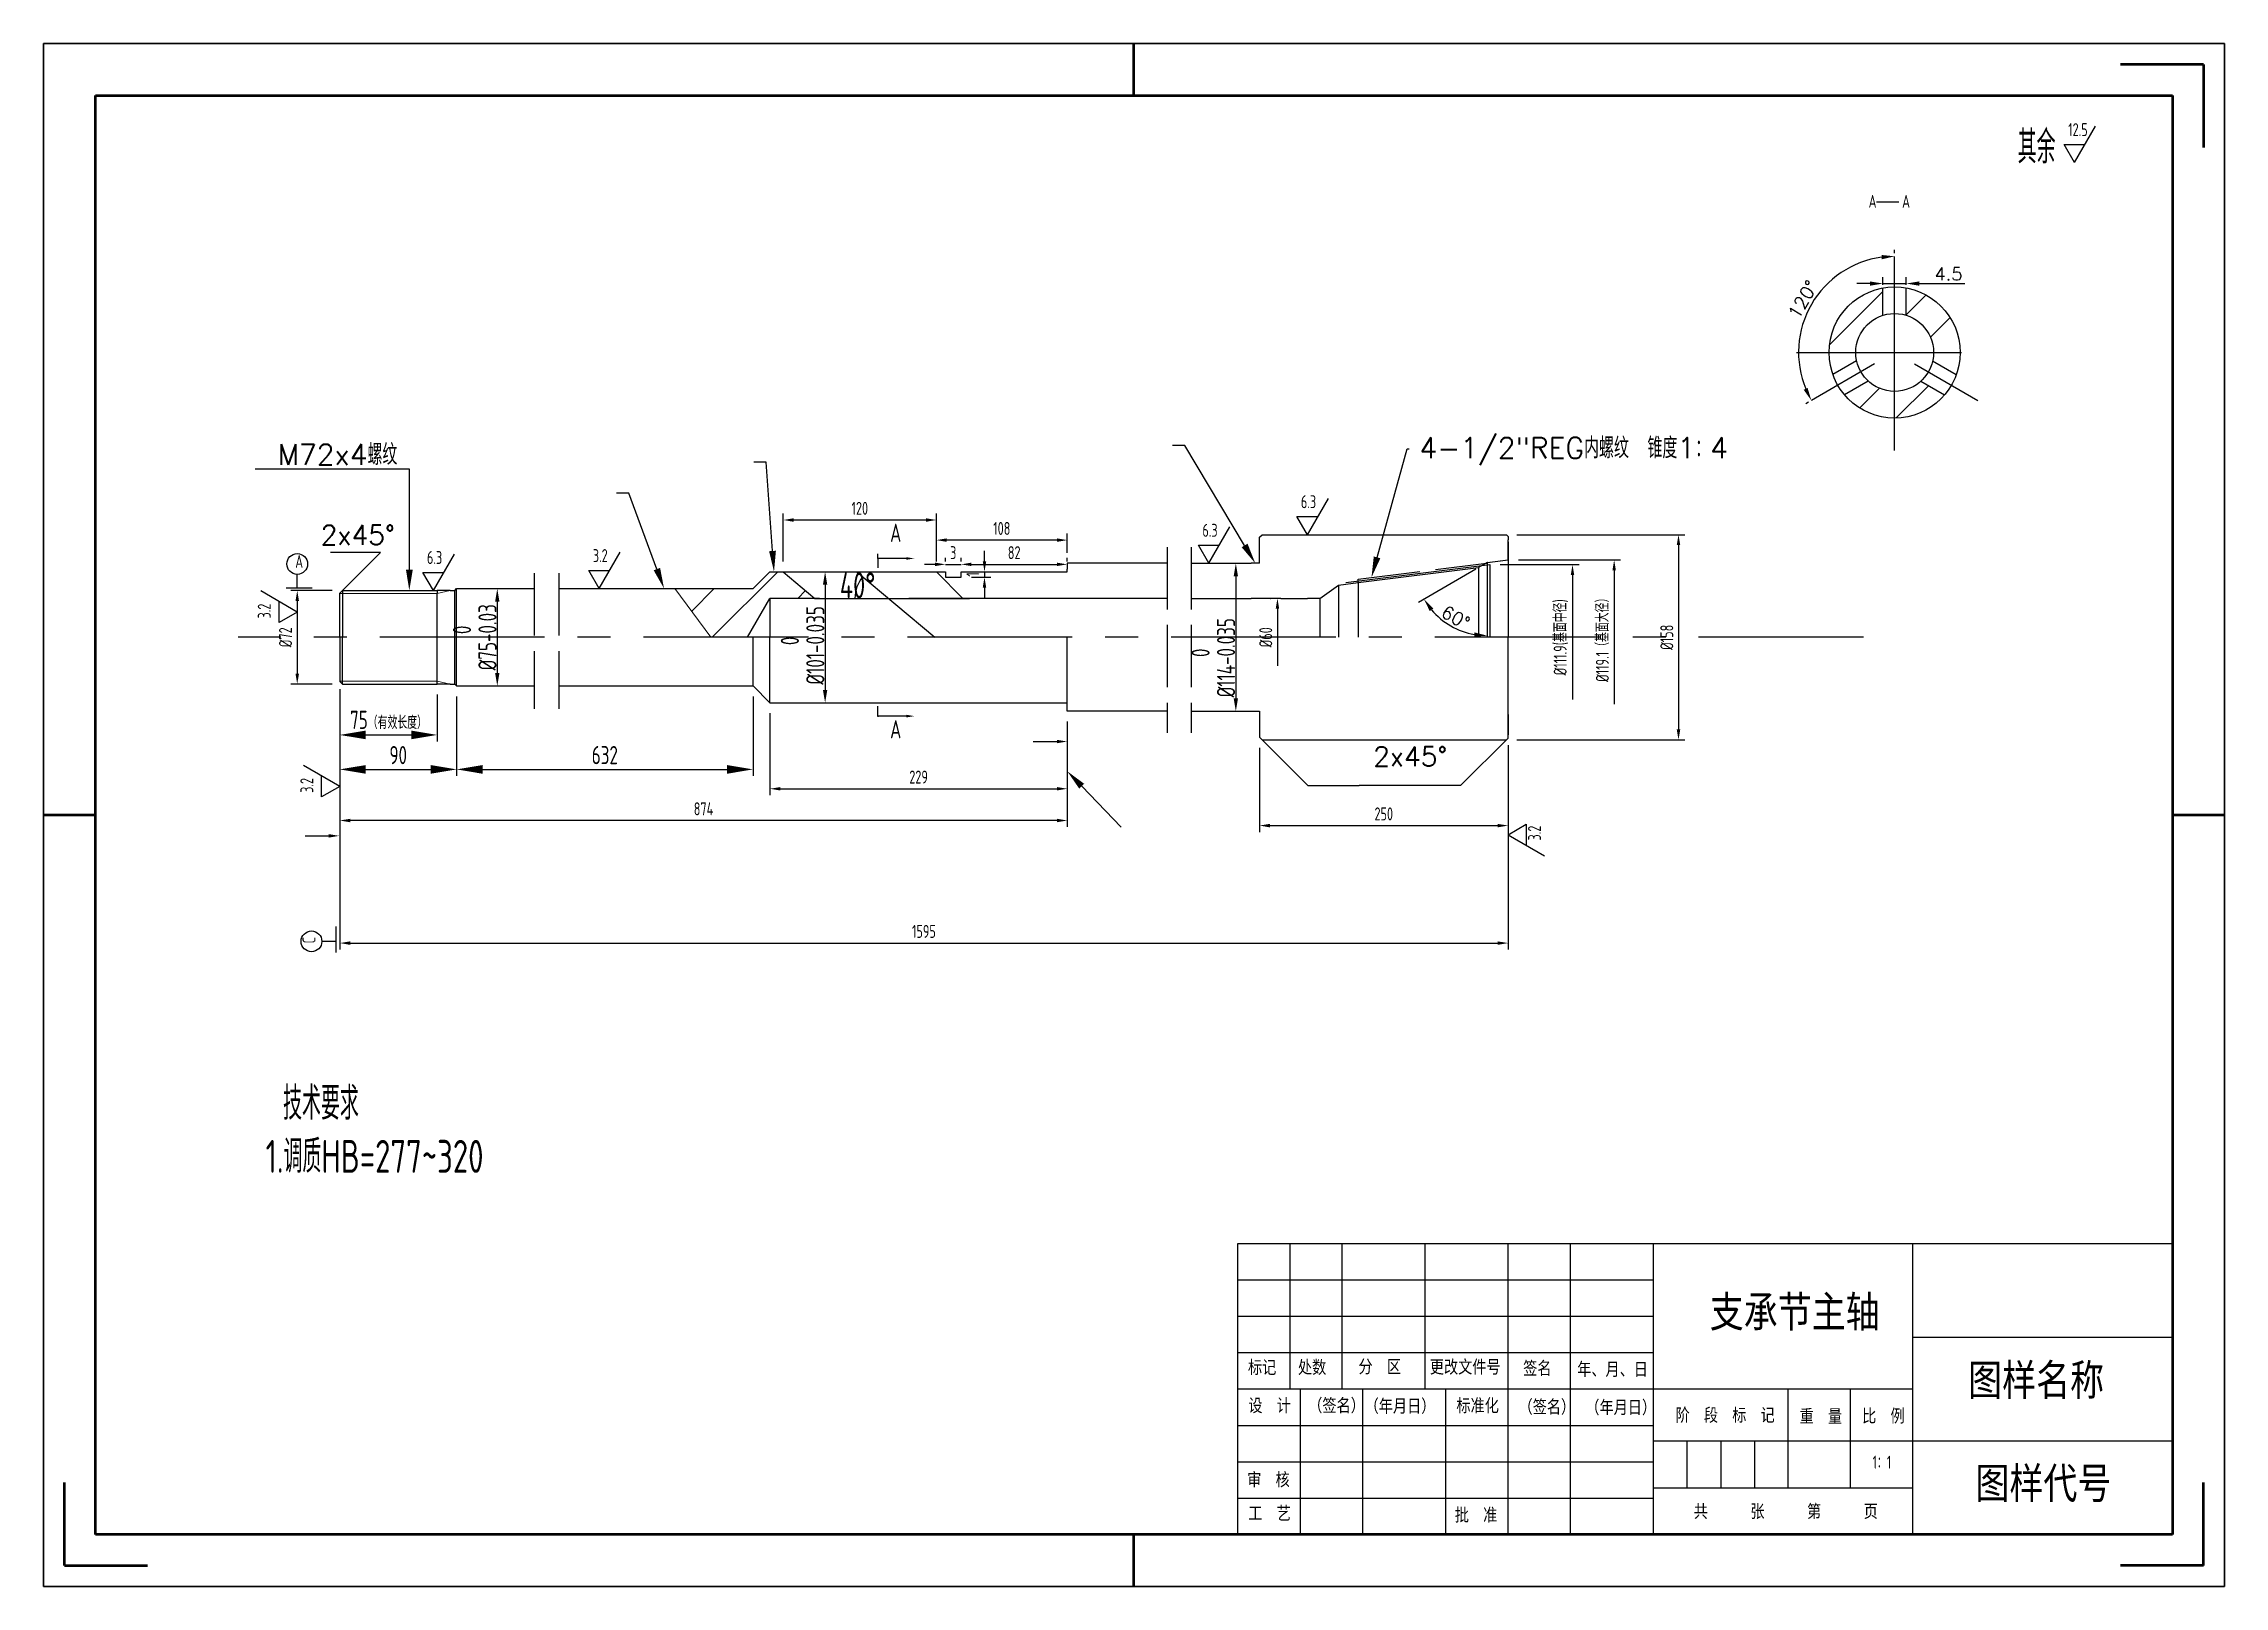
# Model space of a CAD drawing. Header units: millimetres. Extents: x 436 to 5898, y 1945 to 3729.
# Drawn here: x 1762.5 to 2182.5, y 3422.7 to 3719.7 of the extents above; entities that cross this region are included whole.
import ezdxf
from ezdxf import colors
from ezdxf.entities.mleader import LeaderData, LeaderLine
from ezdxf.math import Vec2, Vec3

# ---------------------------------------------------------------- set-up
doc = ezdxf.new("R2010")
doc.units = ezdxf.units.MM
for name, pattern in [('ACAD_ISO02W100', [15, 12, -3]), ('ACAD_ISO05W100', [33, 24, -3, 0, -3, 0, -3]), ('CENTER', [50.8, 31.75, -6.35, 6.35, -6.35])]:
    doc.linetypes.add(name, pattern=pattern)
for name, color, linetype, lineweight in [('中心线层', 1, 'CENTER', 25), ('剖面线', 2, 'Continuous', 15), ('双点划线层', 6, 'ACAD_ISO05W100', 25), ('总内框线', 7, 'Continuous', 50), ('总外框线', 7, 'Continuous', 30), ('标注层', 3, 'Continuous', 25), ('细线层', 6, 'Continuous', 20), ('虚线层', 4, 'ACAD_ISO02W100', 25)]:
    doc.layers.add(name, color=color, linetype=linetype, lineweight=lineweight)
doc.styles.get("Standard").update_dxf_attribs({"font": 'txt', "bigfont": 'gbcbig.shx'})
doc.styles.add('陈杰（2）', font='gbenor.shx', dxfattribs={"width": 0.8, "bigfont": 'gbcbig.shx'})
doc.dimstyles.new('Annotative', dxfattribs={"dimscale": 0, "dimtxt": 2.5, "dimasz": 2.5, "dimexe": 1.25, "dimexo": 0.625, "dimtad": 1, "dimtxsty": 'Standard', "dimcen": 2.5, "dimadec": 0, "dimazin": 0, "dimtfac": 1, "dimtmove": 0, "dimatfit": 3, "dimfxl": 1, "dimarcsym": 0})
doc.dimstyles.new('副本 ISO-25', dxfattribs={"dimtxt": 5, "dimasz": 5, "dimexe": 1.25, "dimexo": 2, "dimgap": 1, "dimtad": 1, "dimdec": 3, "dimlfac": 3.999915, "dimdsep": 46, "dimtxsty": '陈杰（2）', "dimcen": 2.5, "dimadec": 0, "dimazin": 0, "dimtfac": 1, "dimtdec": 3, "dimtmove": 1, "dimatfit": 3, "dimfxl": 1, "dimarcsym": 0})
doc.dimstyles.new('副本 ISO-25$0', dxfattribs={"dimtxt": 5, "dimasz": 5, "dimexe": 1.25, "dimexo": 2, "dimgap": 1, "dimtad": 1, "dimdec": 3, "dimlfac": 3.999915, "dimdsep": 46, "dimtxsty": '陈杰（2）', "dimcen": 2.5, "dimadec": 0, "dimazin": 0, "dimtfac": 1, "dimtdec": 3, "dimtmove": 1, "dimatfit": 3, "dimfxl": 1, "dimarcsym": 0})
doc.dimstyles.new('字体小精度小数点1', dxfattribs={"dimtxt": 2.5, "dimasz": 2, "dimexe": 1.25, "dimexo": 2, "dimgap": 1, "dimtad": 1, "dimdec": 1, "dimdsep": 46, "dimtxsty": '陈杰（2）', "dimcen": 2.5, "dimadec": 0, "dimazin": 0, "dimtfac": 1, "dimtdec": 1, "dimtmove": 0, "dimatfit": 1, "dimfxl": 1, "dimarcsym": 0})
doc.dimstyles.new('字体小精度小数点1$0', dxfattribs={"dimtxt": 2.5, "dimasz": 2, "dimexe": 1.25, "dimexo": 2, "dimgap": 1, "dimtad": 1, "dimdec": 1, "dimdsep": 46, "dimtxsty": '陈杰（2）', "dimcen": 2.5, "dimadec": 0, "dimazin": 0, "dimtfac": 1, "dimtdec": 1, "dimtmove": 0, "dimatfit": 1, "dimfxl": 1, "dimarcsym": 0})

msp = doc.modelspace()

# ---------------------------------------------------------------- texts
at = {"width": 93.0192856, "attachment_point": 1, "style": '陈杰（2）'}
for s, insert, char_height in [('{\\fSimSun|b0|i0|c134|p2;支承节主轴}', (2083.42903, 3478.54255), 6), ('{\\fSimSun|b0|i0|c134|p2;标记}', (1994.50129, 3466.10863), 2.5), ('{\\fSimSun|b0|i0|c134|p2;处数}', (2004.12242, 3466.12353), 2.5), ('{\\fSimSun|b0|i0|c134|p2;分\u3000区}', (2015.78338, 3466.24769), 2.5), ('{\\fSimSun|b0|i0|c134|p2;更改文件号}', (2029.51815, 3466.19306), 2.5), ('{\\fSimSun|b0|i0|c134|p2;签名}', (2047.50254, 3465.9348), 2.5), ('{\\fSimSun|b0|i0|c134|p2;年、月、日}', (2057.89711, 3465.74111), 2.5), ('{\\fSimSun|b0|i0|c134|p2;图样名称}', (2133.19207, 3465.41615), 6), ('{\\fSimSun|b0|i0|c134|p2;设\u3000计}', (1994.56078, 3458.76818), 2.5), ('{\\fSimSun|b0|i0|c134|p2;（签名）}', (2006.10275, 3458.76818), 2.5), ('{\\fSimSun|b0|i0|c134|p2;\u3000（年月日）}', (2014.22802, 3458.65395), 2.5), ('{\\fSimSun|b0|i0|c134|p2;标准化}', (2034.63469, 3458.75328), 2.5), ('{\\fSimSun|b0|i0|c134|p2;（签名）}', (2046.60162, 3458.50495), 2.5), ('{\\fSimSun|b0|i0|c134|p2;（年月日）}', (2059.46946, 3458.40562), 2.5), ('{\\fSimSun|b0|i0|c134|p2;阶\u3000段\u3000标\u3000记}', (2076.85041, 3456.92065), 2.5), ('{\\fSimSun|b0|i0|c134|p2;重\u3000量}', (2100.73327, 3456.69219), 2.5), ('{\\fSimSun|b0|i0|c134|p2;比\u3000例}', (2112.78519, 3456.76172), 2.5), ('{\\fSimSun|b0|i0|c134|p2;审\u3000核}', (1994.3568, 3444.49948), 2.5), ('{\\fSimSun|b0|i0|c134|p2;图样代号}', (2134.59445, 3445.5403), 6), ('{\\fSimSun|b0|i0|c134|p2;工\u3000艺}', (1994.56078, 3438.01326), 2.5), ('{\\fSimSun|b0|i0|c134|p2;批\u3000准}', (2034.32872, 3437.69541), 2.5), ('{\\fSimSun|b0|i0|c134|p2;共\u3000\u3000\u3000张\u3000\u3000\u3000第\u3000\u3000\u3000页}', (2080.34359, 3438.39568), 2.5)]:
    msp.add_mtext(s, dxfattribs=dict(at, insert=insert, char_height=char_height))
at = {"layer": '总内框线', "insert": (2114.78605, 3447.82359), "char_height": 2.5, "width": 8.1039029, "attachment_point": 1, "style": '陈杰（2）'}
msp.add_mtext('1：1', dxfattribs=at)
at = {"layer": '标注层', "char_height": 6.3335, "attachment_point": 1, "style": '陈杰（2）'}
for s, insert, width in [('其余', (2142.73319, 3702.92487), 11.0974874), ('技术要求', (1808.65998, 3518.83412), 22.8831988), ('1.调质HB=277~320', (1805.31076, 3508.61737), 42.9001593)]:
    msp.add_mtext(s, dxfattribs=dict(at, insert=insert, width=width))
at = {"layer": '标注层', "attachment_point": 1, "style": '陈杰（2）'}
for s, width, insert, char_height in [('12.5', 12.1429296, (2152.46508, 3704.36066), 2.5), ('A', 6.3818089, (2114.01752, 3690.55803), 2.5), ('A', 6.3818089, (2120.47611, 3690.55803), 2.5), ('6.3', 12.1429296, (2004.69236, 3632.73018), 2.5), ('A', 10.9411519, (1925.58142, 3627.24824), 3.5), ('6.3', 12.1429296, (1985.71834, 3627.2232), 2.5), ('A', 6.3818089, (1810.99609, 3621.21836), 2.5), ('6.3', 12.1429296, (1836.38014, 3621.98018), 2.5), ('3.2', 12.1429296, (1868.32448, 3622.35518), 2.5), ('A', 10.9411519, (1925.58142, 3589.42773), 3.5)]:
    msp.add_mtext_dynamic_manual_height_columns(s, width=width, gutter_width=99.96479, heights=[0], dxfattribs=dict(at, insert=insert, char_height=char_height))
at = {"layer": '标注层', "char_height": 3.75, "attachment_point": 5}
for insert in [(1823.05984, 3625.08062), (2025.76489, 3582.43864)]:
    msp.add_mtext('2x45°', dxfattribs=dict(at, insert=insert))
at = {"layer": '标注层', "char_height": 2.5, "attachment_point": 1, "rotation": 90, "style": '陈杰（2）'}
for s, width, insert in [('3.2', 12.1429296, (1803.79367, 3609.00174)), ('3.2', 12.1429296, (1811.99006, 3575.43274)), ('3.2', 12.1429296, (2048.43501, 3566.25542)), ('C ', 6.3818089, (1812.40832, 3546.44433))]:
    msp.add_mtext_dynamic_manual_height_columns(s, width=width, gutter_width=99.96479, heights=[0], dxfattribs=dict(at, insert=insert))
at = {"layer": '标注层', "char_height": 2.5, "attachment_point": 5, "rotation": 90, "style": '陈杰（2）'}
for s, insert in [('%%C111.9(基面中径)', (2054.75116, 3605.37936)), ('%%C119.1（基面大径）', (2062.77362, 3605.37936)), ('%%C60', (1997.91941, 3605.37936))]:
    msp.add_mtext(s, dxfattribs=dict(at, insert=insert))

# ---------------------------------------------------------------- blocks, each defined once
blk = doc.blocks.new('*U47')
for p, q in [((-2.25, -2.64), (-2.25, 2.64)), ((2.25, -2.64), (2.25, 2.64))]:
    blk.add_line(p, q)
blk = doc.blocks.new('*U48')
at = {"color": 0, "linetype": 'ByBlock', "lineweight": -2, "transparency": 16777216}
blk.add_blockref('*U47', (4635.34, 2540.9), dxfattribs=at)
for p, rotation in [((4626.86, 2526.22), 120), ((4643.81, 2526.22), 240)]:
    blk.add_blockref('*U47', p, dxfattribs=dict(at, rotation=rotation))
blk = doc.blocks.new('*U49')
at = {"layer": '双点划线层'}
blk.add_line((0, -7.02), (0, 7.02), dxfattribs=at)
blk = doc.blocks.new('*U50')
at = {"layer": '双点划线层', "color": 0, "linetype": 'ByBlock', "lineweight": -2, "transparency": 16777216}
blk.add_blockref('*U49', (4635.34, 2542.58), dxfattribs=at)
for p, rotation in [((4625.41, 2525.38), 120), ((4645.27, 2525.38), 240)]:
    blk.add_blockref('*U49', p, dxfattribs=dict(at, rotation=rotation))
blk = doc.blocks.new('*D53')
at = {"layer": 'Defpoints', "color": 0, "transparency": 16777216}
for p in [(1819.59, 3597.38), (1838.34, 3596.38), (1838.34, 3586.58)]:
    blk.add_point(p, dxfattribs=at)
at = {"layer": '标注层', "color": 0, "lineweight": -2, "transparency": 16777216}
for p, q in [((1819.59, 3595.38), (1819.59, 3585.33)), ((1838.34, 3594.38), (1838.34, 3585.33)), ((1824.59, 3586.58), (1833.34, 3586.58))]:
    blk.add_line(p, q, dxfattribs=at)
at = {"layer": '标注层', "color": 0, "transparency": 16777216}
for points in [[(1824.59, 3587.42), (1824.59, 3585.75), (1819.59, 3586.58)], [(1833.34, 3587.42), (1833.34, 3585.75), (1838.34, 3586.58)]]:
    blk.add_solid(points, dxfattribs=at)
at = {"layer": '标注层', "color": 0, "transparency": 16777216, "insert": (1828.97, 3589.46), "char_height": 5, "attachment_point": 5, "style": '陈杰（2）'}
blk.add_mtext('{\\H0.7x;75\\H0.71429x;（有效长度）}', dxfattribs=at)
blk = doc.blocks.new('*D54')
at = {"layer": 'Defpoints', "color": 0, "transparency": 16777216}
for p in [(1819.59, 3596.88), (1842.09, 3596), (1842.09, 3579.95)]:
    blk.add_point(p, dxfattribs=at)
at = {"layer": '标注层', "color": 0, "lineweight": -2, "transparency": 16777216}
for p, q in [((1819.59, 3594.88), (1819.59, 3578.7)), ((1842.09, 3594), (1842.09, 3578.7)), ((1824.59, 3579.95), (1837.09, 3579.95))]:
    blk.add_line(p, q, dxfattribs=at)
at = {"layer": '标注层', "color": 0, "transparency": 16777216}
for points in [[(1824.59, 3580.78), (1824.59, 3579.11), (1819.59, 3579.95)], [(1837.09, 3580.78), (1837.09, 3579.11), (1842.09, 3579.95)]]:
    blk.add_solid(points, dxfattribs=at)
at = {"layer": '标注层', "color": 0, "transparency": 16777216, "insert": (1830.84, 3582.7), "char_height": 5, "attachment_point": 5, "style": '陈杰（2）'}
blk.add_mtext('{\\H0.7x;90}', dxfattribs=at)
blk = doc.blocks.new('*D55')
at = {"layer": 'Defpoints', "color": 0, "transparency": 16777216}
for p in [(1996.71, 3586.13), (2044.59, 3586.63), (2044.59, 3569.13)]:
    blk.add_point(p, dxfattribs=at)
at = {"layer": '标注层', "color": 0, "lineweight": -2, "transparency": 16777216}
for p, q in [((1996.71, 3584.13), (1996.71, 3567.88)), ((2044.59, 3584.63), (2044.59, 3567.88)), ((1998.71, 3569.13), (2042.59, 3569.13))]:
    blk.add_line(p, q, dxfattribs=at)
at = {"layer": '标注层', "color": 0, "transparency": 16777216}
for points in [[(1998.71, 3569.46), (1998.71, 3568.79), (1996.71, 3569.13)], [(2042.59, 3569.46), (2042.59, 3568.79), (2044.59, 3569.13)]]:
    blk.add_solid(points, dxfattribs=at)
at = {"layer": '标注层', "color": 0, "transparency": 16777216, "insert": (2020.65, 3571.38), "char_height": 2.5, "attachment_point": 5, "style": '陈杰（2）'}
blk.add_mtext('250', dxfattribs=at)
blk = doc.blocks.new('*D56')
at = {"layer": 'Defpoints', "color": 0, "transparency": 16777216}
for p in [(1819.59, 3596.92), (2044.59, 3585.95), (2044.59, 3546.51)]:
    blk.add_point(p, dxfattribs=at)
at = {"layer": '标注层', "color": 0, "lineweight": -2, "transparency": 16777216}
for p, q in [((1819.59, 3594.92), (1819.59, 3545.26)), ((2044.59, 3583.95), (2044.59, 3545.26)), ((1821.59, 3546.51), (2042.59, 3546.51))]:
    blk.add_line(p, q, dxfattribs=at)
at = {"layer": '标注层', "color": 0, "transparency": 16777216}
for points in [[(1821.59, 3546.84), (1821.59, 3546.17), (1819.59, 3546.51)], [(2042.59, 3546.84), (2042.59, 3546.17), (2044.59, 3546.51)]]:
    blk.add_solid(points, dxfattribs=at)
at = {"layer": '标注层', "color": 0, "transparency": 16777216, "insert": (1932.09, 3548.76), "char_height": 2.5, "attachment_point": 5, "style": '陈杰（2）'}
blk.add_mtext('1595', dxfattribs=at)
blk = doc.blocks.new('*D57')
at = {"layer": 'Defpoints', "color": 0, "transparency": 16777216}
for p in [(1842.09, 3596), (1899.18, 3596), (1899.18, 3579.95)]:
    blk.add_point(p, dxfattribs=at)
at = {"layer": '标注层', "color": 0, "lineweight": -2, "transparency": 16777216}
for p, q in [((1842.09, 3594), (1842.09, 3578.7)), ((1899.18, 3594), (1899.18, 3578.7)), ((1847.09, 3579.95), (1894.18, 3579.95))]:
    blk.add_line(p, q, dxfattribs=at)
at = {"layer": '标注层', "color": 0, "transparency": 16777216}
for points in [[(1847.09, 3580.78), (1847.09, 3579.11), (1842.09, 3579.95)], [(1894.18, 3580.78), (1894.18, 3579.11), (1899.18, 3579.95)]]:
    blk.add_solid(points, dxfattribs=at)
at = {"layer": '标注层', "color": 0, "transparency": 16777216, "insert": (1870.63, 3582.7), "char_height": 5, "attachment_point": 5, "style": '陈杰（2）'}
blk.add_mtext('{\\H0.7x;632}', dxfattribs=at)
blk = doc.blocks.new('*D58')
at = {"layer": 'Defpoints', "color": 0, "transparency": 16777216}
for p in [(1819.59, 3596.92), (1959.7, 3591.14), (1819.59, 3570.11)]:
    blk.add_point(p, dxfattribs=at)
at = {"layer": '标注层', "color": 0, "lineweight": -2, "transparency": 16777216}
for p, q in [((1819.59, 3594.92), (1819.59, 3568.86)), ((1959.7, 3589.14), (1959.7, 3568.86)), ((1957.7, 3570.11), (1821.59, 3570.11))]:
    blk.add_line(p, q, dxfattribs=at)
at = {"layer": '标注层', "color": 0, "transparency": 16777216}
for points in [[(1821.59, 3570.44), (1821.59, 3569.77), (1819.59, 3570.11)], [(1957.7, 3570.44), (1957.7, 3569.77), (1959.7, 3570.11)]]:
    blk.add_solid(points, dxfattribs=at)
at = {"layer": '标注层', "color": 0, "transparency": 16777216, "insert": (1889.64, 3572.36), "char_height": 2.5, "attachment_point": 5, "style": '陈杰（2）'}
blk.add_mtext('874', dxfattribs=at)
blk = doc.blocks.new('*D59')
at = {"layer": 'Defpoints', "color": 0, "transparency": 16777216}
for p in [(1902.43, 3592.75), (1959.7, 3591.14), (1959.7, 3576.22)]:
    blk.add_point(p, dxfattribs=at)
at = {"layer": '标注层', "color": 0, "lineweight": -2, "transparency": 16777216}
for p, q in [((1902.43, 3590.75), (1902.43, 3574.97)), ((1959.7, 3589.14), (1959.7, 3574.97)), ((1904.43, 3576.22), (1957.7, 3576.22))]:
    blk.add_line(p, q, dxfattribs=at)
at = {"layer": '标注层', "color": 0, "transparency": 16777216}
for points in [[(1904.43, 3576.55), (1904.43, 3575.89), (1902.43, 3576.22)], [(1957.7, 3576.55), (1957.7, 3575.89), (1959.7, 3576.22)]]:
    blk.add_solid(points, dxfattribs=at)
at = {"layer": '标注层', "color": 0, "transparency": 16777216, "insert": (1931.06, 3578.47), "char_height": 2.5, "attachment_point": 5, "style": '陈杰（2）'}
blk.add_mtext('229', dxfattribs=at)
blk = doc.blocks.new('*D60')
at = {"layer": 'Defpoints', "color": 0, "transparency": 16777216}
for p in [(1934.48, 3624.09), (1934.48, 3618), (1959.7, 3619.62)]:
    blk.add_point(p, dxfattribs=at)
at = {"layer": '标注层', "color": 0, "lineweight": -2, "transparency": 16777216}
for p, q in [((1934.48, 3620), (1934.48, 3625.34)), ((1959.7, 3621.62), (1959.7, 3625.34)), ((1957.7, 3624.09), (1936.48, 3624.09))]:
    blk.add_line(p, q, dxfattribs=at)
at = {"layer": '标注层', "color": 0, "transparency": 16777216}
for points in [[(1936.48, 3624.42), (1936.48, 3623.75), (1934.48, 3624.09)], [(1957.7, 3624.42), (1957.7, 3623.75), (1959.7, 3624.09)]]:
    blk.add_solid(points, dxfattribs=at)
at = {"layer": '标注层', "color": 0, "transparency": 16777216, "insert": (1947.09, 3626.34), "char_height": 2.5, "attachment_point": 5, "style": '陈杰（2）'}
blk.add_mtext('108', dxfattribs=at)
blk = doc.blocks.new('*D61')
at = {"layer": 'Defpoints', "color": 0, "transparency": 16777216}
for p in [(1939.23, 3618), (1959.7, 3619.42), (1959.7, 3617.96)]:
    blk.add_point(p, dxfattribs=at)
at = {"layer": '标注层', "color": 0, "lineweight": -2, "transparency": 16777216}
for p, q in [((1939.23, 3620), (1939.23, 3620.67)), ((1959.7, 3619.96), (1959.7, 3620.67)), ((1941.23, 3619.42), (1957.7, 3619.42))]:
    blk.add_line(p, q, dxfattribs=at)
at = {"layer": '标注层', "color": 0, "transparency": 16777216}
for points in [[(1941.23, 3619.75), (1941.23, 3619.09), (1939.23, 3619.42)], [(1957.7, 3619.75), (1957.7, 3619.09), (1959.7, 3619.42)]]:
    blk.add_solid(points, dxfattribs=at)
at = {"layer": '标注层', "color": 0, "transparency": 16777216, "insert": (1949.47, 3621.67), "char_height": 2.5, "attachment_point": 5, "style": '陈杰（2）'}
blk.add_mtext('82', dxfattribs=at)
blk = doc.blocks.new('*D62')
at = {"layer": 'Defpoints', "color": 0, "transparency": 16777216}
for p in [(1936.23, 3618), (1939.23, 3619.42), (1939.23, 3618)]:
    blk.add_point(p, dxfattribs=at)
at = {"layer": '标注层', "color": 0, "lineweight": -2, "transparency": 16777216}
for p, q in [((1936.23, 3620), (1936.23, 3620.67)), ((1939.23, 3620), (1939.23, 3620.67)), ((1934.23, 3619.42), (1932.23, 3619.42)), ((1936.23, 3619.42), (1939.23, 3619.42)), ((1941.23, 3619.42), (1943.23, 3619.42))]:
    blk.add_line(p, q, dxfattribs=at)
at = {"layer": '标注层', "color": 0, "transparency": 16777216}
for points in [[(1934.23, 3619.75), (1934.23, 3619.09), (1936.23, 3619.42)], [(1941.23, 3619.75), (1941.23, 3619.09), (1939.23, 3619.42)]]:
    blk.add_solid(points, dxfattribs=at)
at = {"layer": '标注层', "color": 0, "transparency": 16777216, "insert": (1937.73, 3621.67), "char_height": 2.5, "attachment_point": 5, "style": '陈杰（2）'}
blk.add_mtext('3', dxfattribs=at)
blk = doc.blocks.new('*D63')
at = {"layer": 'Defpoints', "color": 0, "transparency": 16777216}
for p in [(1905, 3627.96), (1905, 3618), (1934.48, 3618)]:
    blk.add_point(p, dxfattribs=at)
at = {"layer": '标注层', "color": 0, "lineweight": -2, "transparency": 16777216}
for p, q in [((1905, 3620), (1905, 3629.21)), ((1934.48, 3620), (1934.48, 3629.21)), ((1932.48, 3627.96), (1907, 3627.96))]:
    blk.add_line(p, q, dxfattribs=at)
at = {"layer": '标注层', "color": 0, "transparency": 16777216}
for points in [[(1907, 3628.29), (1907, 3627.62), (1905, 3627.96)], [(1932.48, 3628.29), (1932.48, 3627.62), (1934.48, 3627.96)]]:
    blk.add_solid(points, dxfattribs=at)
at = {"layer": '标注层', "color": 0, "transparency": 16777216, "insert": (1919.74, 3630.21), "char_height": 2.5, "attachment_point": 5, "style": '陈杰（2）'}
blk.add_mtext('120', dxfattribs=at)
blk = doc.blocks.new('*D64')
at = {"layer": 'Defpoints', "color": 0, "transparency": 16777216}
for p in [(1820.09, 3614.38), (1811.39, 3596.38), (1820.09, 3596.38)]:
    blk.add_point(p, dxfattribs=at)
at = {"layer": '标注层', "color": 0, "lineweight": -2, "transparency": 16777216}
for p, q in [((1818.09, 3614.38), (1810.14, 3614.38)), ((1811.39, 3612.38), (1811.39, 3598.38)), ((1818.09, 3596.38), (1810.14, 3596.38))]:
    blk.add_line(p, q, dxfattribs=at)
at = {"layer": '标注层', "color": 0, "transparency": 16777216}
for points in [[(1811.06, 3612.38), (1811.73, 3612.38), (1811.39, 3614.38)], [(1811.06, 3598.38), (1811.73, 3598.38), (1811.39, 3596.38)]]:
    blk.add_solid(points, dxfattribs=at)
at = {"layer": '标注层', "color": 0, "transparency": 16777216, "insert": (1809.14, 3605.38), "char_height": 2.5, "attachment_point": 5, "rotation": 90, "style": '陈杰（2）'}
blk.add_mtext('%%C72', dxfattribs=at)
blk = doc.blocks.new('*D65')
at = {"layer": 'Defpoints', "color": 0, "transparency": 16777216}
for p in [(2044.26, 3625.13), (2044.26, 3585.63), (2077.41, 3585.63)]:
    blk.add_point(p, dxfattribs=at)
at = {"layer": '标注层', "color": 0, "lineweight": -2, "transparency": 16777216}
for p, q in [((2046.26, 3625.13), (2078.66, 3625.13)), ((2077.41, 3623.13), (2077.41, 3587.63)), ((2046.26, 3585.63), (2078.66, 3585.63))]:
    blk.add_line(p, q, dxfattribs=at)
at = {"layer": '标注层', "color": 0, "transparency": 16777216}
for points in [[(2077.08, 3623.13), (2077.75, 3623.13), (2077.41, 3625.13)], [(2077.08, 3587.63), (2077.75, 3587.63), (2077.41, 3585.63)]]:
    blk.add_solid(points, dxfattribs=at)
at = {"layer": '标注层', "color": 0, "transparency": 16777216, "insert": (2075.16, 3605.38), "char_height": 2.5, "attachment_point": 5, "rotation": 90, "style": '陈杰（2）'}
blk.add_mtext('%%C158', dxfattribs=at)
blk = doc.blocks.new('*D51')
at = {"layer": 'Defpoints', "color": 0, "transparency": 16777216}
for p in [(1913.19, 3618), (1913.06, 3592.75), (1913.19, 3592.75)]:
    blk.add_point(p, dxfattribs=at)
at = {"layer": '标注层', "color": 0, "lineweight": -2, "transparency": 16777216}
for p, q in [((1911.19, 3618), (1911.81, 3618)), ((1913.06, 3615.5), (1913.06, 3595.25)), ((1911.19, 3592.75), (1911.81, 3592.75))]:
    blk.add_line(p, q, dxfattribs=at)
at = {"layer": '标注层', "color": 0, "transparency": 16777216}
for points in [[(1912.64, 3615.5), (1913.48, 3615.5), (1913.06, 3618)], [(1912.64, 3595.25), (1913.48, 3595.25), (1913.06, 3592.75)]]:
    blk.add_solid(points, dxfattribs=at)
at = {"layer": '标注层', "color": 0, "transparency": 16777216, "insert": (1908.72, 3603.82), "char_height": 3.5, "attachment_point": 5, "rotation": 90, "style": '陈杰（2）'}
blk.add_mtext('%%C101\\S 0^ -0.035;', dxfattribs=at)
blk = doc.blocks.new('*D52')
at = {"layer": 'Defpoints', "color": 0, "transparency": 16777216}
for p in [(1992.26, 3619.62), (1992.16, 3591.14), (1992.26, 3591.14)]:
    blk.add_point(p, dxfattribs=at)
at = {"layer": '标注层', "color": 0, "lineweight": -2, "transparency": 16777216}
for p, q in [((1990.26, 3619.62), (1990.91, 3619.62)), ((1992.16, 3617.12), (1992.16, 3593.64)), ((1990.26, 3591.14), (1990.91, 3591.14))]:
    blk.add_line(p, q, dxfattribs=at)
at = {"layer": '标注层', "color": 0, "transparency": 16777216}
for points in [[(1991.74, 3617.12), (1992.58, 3617.12), (1992.16, 3619.62)], [(1991.74, 3593.64), (1992.58, 3593.64), (1992.16, 3591.14)]]:
    blk.add_solid(points, dxfattribs=at)
at = {"layer": '标注层', "color": 0, "transparency": 16777216, "insert": (1987.82, 3601.44), "char_height": 3.5, "attachment_point": 5, "rotation": 90, "style": '陈杰（2）'}
blk.add_mtext('%%C114\\S 0^ -0.035;', dxfattribs=at)
blk = doc.blocks.new('*D66')
at = {"layer": 'Defpoints', "color": 0, "transparency": 16777216}
for p in [(1919.15, 3618), (1911.96, 3612.88), (1918.98, 3614.37), (1929.39, 3612.88), (1934.19, 3605.38)]:
    blk.add_point(p, dxfattribs=at)
at = {"layer": '标注层', "color": 0, "lineweight": -2, "transparency": 16777216}
blk.add_arc((1925.25, 3612.88), 6.45, 140, 180, dxfattribs=at)
at = {"layer": '标注层', "color": 0, "transparency": 16777216, "insert": (1919.31, 3615.37), "char_height": 5, "attachment_point": 5, "style": '陈杰（2）'}
blk.add_mtext('40°', dxfattribs=at)
blk = doc.blocks.new('*D67')
at = {"layer": 'Defpoints', "color": 0, "transparency": 16777216}
for p in [(2119.04, 3678.71), (2107.13, 3674.4), (2119.04, 3664.66), (2115.19, 3658), (2103.02, 3650.97)]:
    blk.add_point(p, dxfattribs=at)
at = {"layer": '标注层', "color": 0, "lineweight": -2, "transparency": 16777216}
for p, q in [((2119.04, 3679.34), (2119.04, 3679.98)), ((2102.48, 3650.66), (2101.92, 3650.34))]:
    blk.add_line(p, q, dxfattribs=at)
blk.add_arc((2119.04, 3660.22), 18.51, 97.7426, 202.2574, dxfattribs=at)
at = {"layer": '标注层', "color": 0, "transparency": 16777216}
for points in [[(2116.51, 3678.98), (2116.57, 3678.15), (2119.04, 3678.73)], [(2102.27, 3653.39), (2101.53, 3653.02), (2103, 3650.96)]]:
    blk.add_solid(points, dxfattribs=at)
at = {"layer": '标注层', "color": 0, "transparency": 16777216, "insert": (2101.38, 3670.41), "char_height": 2.5, "attachment_point": 5, "rotation": 60}
blk.add_mtext('120°', dxfattribs=at)
blk = doc.blocks.new('*D68')
at = {"layer": 'Defpoints', "color": 0, "transparency": 16777216}
for p in [(2116.78, 3672.64), (2121.29, 3673.48), (2121.29, 3672.64)]:
    blk.add_point(p, dxfattribs=at)
at = {"layer": '标注层', "color": 0, "lineweight": -2, "transparency": 16777216}
for p, q in [((2114.28, 3673.48), (2111.78, 3673.48)), ((2116.78, 3673.26), (2116.78, 3674.73)), ((2116.78, 3673.48), (2121.29, 3673.48)), ((2121.29, 3673.26), (2121.29, 3674.73)), ((2123.79, 3673.48), (2132.54, 3673.48))]:
    blk.add_line(p, q, dxfattribs=at)
at = {"layer": '标注层', "color": 0, "transparency": 16777216}
for points in [[(2114.28, 3673.89), (2114.28, 3673.06), (2116.78, 3673.48)], [(2123.79, 3673.89), (2123.79, 3673.06), (2121.29, 3673.48)]]:
    blk.add_solid(points, dxfattribs=at)
at = {"layer": '标注层', "color": 0, "transparency": 16777216, "insert": (2129.41, 3675.35), "char_height": 2.5, "attachment_point": 5}
blk.add_mtext('4.5', dxfattribs=at)
blk = doc.blocks.new('*D69')
at = {"layer": 'Defpoints', "color": 0, "transparency": 16777216}
for p in [(2038.91, 3618.8), (2040.59, 3619.77), (2040.59, 3619.77), (2031.55, 3608.97), (2040.59, 3605.38)]:
    blk.add_point(p, dxfattribs=at)
at = {"layer": '标注层', "color": 0, "lineweight": -2, "transparency": 16777216}
blk.add_line((2038.37, 3618.49), (2027.32, 3612.08), dxfattribs=at)
blk.add_arc((2040.59, 3619.77), 14.08, 220.2724, 259.815, dxfattribs=at)
at = {"layer": '标注层', "color": 0, "transparency": 16777216}
for points in [[(2029.5, 3610.43), (2030.18, 3610.91), (2028.4, 3612.71)], [(2038.13, 3606.32), (2038.06, 3605.49), (2040.59, 3605.69)]]:
    blk.add_solid(points, dxfattribs=at)
at = {"layer": '标注层', "color": 0, "transparency": 16777216, "insert": (2034.49, 3609.19), "char_height": 2.5, "attachment_point": 5, "rotation": 330.0437}
blk.add_mtext('60°', dxfattribs=at)
blk = doc.blocks.new('*D138')
at = {"layer": 'Defpoints', "color": 0, "transparency": 16777216}
for p in [(1849.16, 3614.75), (1849.16, 3596), (1849.92, 3596)]:
    blk.add_point(p, dxfattribs=at)
at = {"layer": '标注层', "color": 0, "lineweight": -2, "transparency": 16777216}
for p, q in [((1849.92, 3612.25), (1849.92, 3598.5)), ((1851.16, 3614.75), (1851.17, 3614.75)), ((1851.16, 3596), (1851.17, 3596))]:
    blk.add_line(p, q, dxfattribs=at)
at = {"layer": '标注层', "color": 0, "transparency": 16777216}
for points in [[(1849.5, 3612.25), (1850.33, 3612.25), (1849.92, 3614.75)], [(1849.5, 3598.5), (1850.33, 3598.5), (1849.92, 3596)]]:
    blk.add_solid(points, dxfattribs=at)
at = {"layer": '标注层', "color": 0, "transparency": 16777216, "insert": (1845.58, 3605.38), "char_height": 3.5, "attachment_point": 5, "rotation": 90, "style": '陈杰（2）'}
blk.add_mtext('%%C75\\S 0^ -0.03;', dxfattribs=at)
blk = doc.blocks.new('*D171')
at = {"layer": 'Defpoints', "color": 0, "transparency": 16777216}
for p in [(1939.23, 3618), (1939.23, 3616.95), (1943.75, 3616.95)]:
    blk.add_point(p, dxfattribs=at)
at = {"layer": '标注层', "color": 0, "lineweight": -2, "transparency": 16777216}
for p, q in [((1943.75, 3620), (1943.75, 3622)), ((1941.23, 3618), (1945, 3618)), ((1941.23, 3616.95), (1945, 3616.95)), ((1943.75, 3618), (1943.75, 3616.95)), ((1943.75, 3614.95), (1943.75, 3612.95))]:
    blk.add_line(p, q, dxfattribs=at)
at = {"layer": '标注层', "color": 0, "transparency": 16777216}
for points in [[(1943.42, 3620), (1944.08, 3620), (1943.75, 3618)], [(1943.42, 3614.95), (1944.08, 3614.95), (1943.75, 3616.95)]]:
    blk.add_solid(points, dxfattribs=at)
at = {"layer": '标注层', "color": 0, "transparency": 16777216, "insert": (1941.5, 3617.48), "char_height": 2.5, "attachment_point": 5, "rotation": 90, "style": '陈杰（2）'}
blk.add_mtext('1', dxfattribs=at)

# ---------------------------------------------------------------- dimensions: what is measured, and where the dimension line sits
at = {"layer": '标注层'}
for base, line1, line2, picture, middle in [((2107.13435, 3674.40094), ((2119.03515, 3664.66307), (2119.03515, 3678.71119)), ((2115.18571, 3657.99564), (2103.01967, 3650.97158)), '*D67', (2101.37744, 3670.4128)), ((2031.5454, 3608.97248), ((2040.58632, 3619.76931), (2040.58632, 3605.37936)), ((2040.58632, 3619.76931), (2038.91394, 3618.80036)), '*D69', (2034.49076, 3609.19287))]:
    dim = msp.add_angular_dim_2l(base=base, line1=line1, line2=line2, dimstyle='Annotative', override={"dimscale": 0, "dimtix": 0, "dimtofl": 1, "dimtmove": 0, "dimatfit": 3}, dxfattribs=at)
    dim.commit()
    dim.dimension.update_dxf_attribs({"geometry": picture, "text_midpoint": middle})
dim = msp.add_linear_dim(base=(2121.28826, 3673.47721), p1=(2116.78204, 3672.63993), p2=(2121.28826, 3672.63993), text='4.5', dimstyle='Annotative', override={"dimscale": 0, "dimtix": 0, "dimtofl": 1, "dimtmove": 0, "dimatfit": 3}, dxfattribs=at)
dim.commit()
dim.dimension.update_dxf_attribs({"geometry": '*D68', "text_midpoint": (2129.41326, 3675.35221)})
for base, p1, p2, text, dimstyle, picture, middle in [((1904.99665, 3627.9583), (1934.47849, 3618.00385), (1904.99665, 3618.00385), '120', '字体小精度小数点1', '*D63', (1919.73757, 3630.2083)), ((1934.47849, 3624.08664), (1959.69694, 3619.62239), (1934.47849, 3618.00385), '108', '字体小精度小数点1', '*D60', (1947.08772, 3626.33664)), ((1959.69694, 3619.41991), (1939.23355, 3618.00385), (1959.69694, 3617.95885), '82', '字体小精度小数点1', '*D61', (1949.46525, 3621.66991)), ((1838.34087, 3586.58405), (1819.59087, 3597.37936), (1838.34087, 3596.37936), '{\\H0.7x;75\\H0.71429x;（有效长度）}', '副本 ISO-25$0', '*D53', (1828.96587, 3589.45813)), ((2044.58632, 3546.50759), (1819.59087, 3596.92061), (2044.58632, 3585.95436), '1595', '字体小精度小数点1', '*D56', (1932.0886, 3548.75759)), ((1819.59087, 3570.10827), (1959.69694, 3591.13634), (1819.59087, 3596.92061), '874', '字体小精度小数点1', '*D58', (1889.64391, 3572.35827)), ((1842.09087, 3579.94744), (1819.59087, 3596.87936), (1842.09087, 3596.00436), '{\\H0.7x;90}', '副本 ISO-25$0', '*D54', (1830.84087, 3582.69744)), ((1899.1787, 3579.94744), (1842.09087, 3596.00436), (1899.1787, 3596.00436), '{\\H0.7x;632}', '副本 ISO-25$0', '*D57', (1870.63478, 3582.69744)), ((1959.69694, 3576.21923), (1902.42818, 3592.75487), (1959.69694, 3591.13634), '229', '字体小精度小数点1', '*D59', (1931.06256, 3578.46923)), ((2044.58632, 3569.1276), (1996.71132, 3586.12936), (2044.58632, 3586.62936), '250', '字体小精度小数点1', '*D55', (2020.64882, 3571.3776))]:
    dim = msp.add_linear_dim(base=base, p1=p1, p2=p2, text=text, dimstyle=dimstyle, dxfattribs=at)
    dim.commit()
    dim.dimension.update_dxf_attribs({"geometry": picture, "text_midpoint": middle})
dim = msp.add_linear_dim(base=(2077.41399, 3585.62936), p1=(2044.26132, 3625.12936), p2=(2044.26132, 3585.62936), angle=90, text='%%C158', dimstyle='字体小精度小数点1', dxfattribs=at)
dim.commit()
dim.dimension.update_dxf_attribs({"geometry": '*D65', "text_midpoint": (2075.16399, 3605.37936)})
dim = msp.add_linear_dim(base=(1939.23355, 3619.41991), p1=(1936.23355, 3618.00385), p2=(1939.23355, 3618.00385), dimstyle='字体小精度小数点1', dxfattribs=at)
dim.commit()
dim.dimension.update_dxf_attribs({"geometry": '*D62', "text_midpoint": (1937.73355, 3619.41991), "dimtype": 160})
dim = msp.add_linear_dim(base=(1943.74878, 3616.95436), p1=(1939.23355, 3618.00385), p2=(1939.23355, 3616.95436), angle=90, dimstyle='字体小精度小数点1$0', dxfattribs=at)
dim.commit()
dim.dimension.update_dxf_attribs({"geometry": '*D171', "text_midpoint": (1943.74878, 3617.4791), "dimtype": 160})
for base, p1, p2, override, picture, middle in [((1913.06084, 3592.75487), (1913.1946, 3618.00385), (1913.1946, 3592.75487), {"dimtxt": 3.5, "dimasz": 2.5, "dimgap": 1, "dimdec": 1, "dimtol": 1, "dimlim": 0, "dimtm": 0.035}, '*D51', (1913.06084, 3603.81673)), ((1992.16023, 3591.13634), (1992.26445, 3619.62239), (1992.26445, 3591.13634), {"dimtxt": 3.5, "dimasz": 2.5, "dimgap": 1, "dimdec": 0, "dimtol": 1, "dimlim": 0, "dimtm": 0.035}, '*D52', (1992.16023, 3601.43802))]:
    dim = msp.add_linear_dim(base=base, p1=p1, p2=p2, angle=90, text='%%C<>', dimstyle='副本 ISO-25$0', override=override, dxfattribs=at)
    dim.commit()
    dim.dimension.update_dxf_attribs({"geometry": picture, "text_midpoint": middle, "dimtype": 160})
dim = msp.add_angular_dim_2l(base=(1918.97932, 3614.36644), line1=((1911.96232, 3612.87936), (1929.39402, 3612.87936)), line2=((1919.14665, 3618.00385), (1934.19193, 3605.37936)), text='40°', dimstyle='副本 ISO-25', dxfattribs=at)
dim.commit()
dim.dimension.update_dxf_attribs({"geometry": '*D66', "text_midpoint": (1919.30774, 3615.37433), "dimtype": 162})
dim = msp.add_linear_dim(base=(1811.39449, 3596.37936), p1=(1820.09087, 3614.37936), p2=(1820.09087, 3596.37936), angle=90, text='%%C72', dimstyle='字体小精度小数点1', dxfattribs=at)
dim.commit()
dim.dimension.update_dxf_attribs({"geometry": '*D64', "text_midpoint": (1811.39449, 3605.37936), "dimtype": 160})
dim = msp.add_linear_dim(base=(1849.91818, 3596.00436), p1=(1849.16277, 3614.75436), p2=(1849.16277, 3596.00436), angle=90, text='%%C<>', dimstyle='副本 ISO-25', override={"dimtxt": 3.5, "dimasz": 2.5, "dimgap": 1, "dimdec": 0, "dimtol": 1, "dimlim": 0, "dimtm": 0.03}, dxfattribs=at)
dim.commit()
dim.dimension.update_dxf_attribs({"geometry": '*D138', "text_midpoint": (1845.57537, 3605.37936)})

# ---------------------------------------------------------------- hatches: boundary and pattern name
at = {"layer": '剖面线'}
h = msp.add_hatch(dxfattribs=at)
h.set_pattern_fill('ANSI31', color=256, scale=2)
h.set_pattern_definition([(45, (-1432.833, 454.6134), (-4.490128, 4.490128), [])])
h.paths.add_polyline_path([(2121.28826, 3672.63993), (2121.28826, 3667.36801, -0.327377236), (2126.53165, 3660.21812), (2131.65965, 3660.21812, 0.362583719)])
h.paths.add_polyline_path([(2116.78204, 3667.36801), (2116.78204, 3672.63993, 0.362583719), (2106.41065, 3660.21812), (2111.53865, 3660.21812, -0.327377236)])
h.paths.add_polyline_path([(2119.03515, 3652.72162, -0.187637554), (2113.96971, 3654.69192), (2109.4041, 3652.05596, 0.220409941), (2119.03515, 3647.59362)])
h.paths.add_polyline_path([(2128.6662, 3652.05596), (2124.10059, 3654.69192, -0.187637554), (2119.03515, 3652.72162), (2119.03515, 3647.59362, 0.220409941)])
at = {"layer": '标注层'}
h = msp.add_hatch(dxfattribs=at)
h.set_pattern_fill('ANSI31', color=2, scale=2)
h.set_pattern_definition([(45, (-1415.6254, 424.161), (-4.490128, 4.490128), [])])
h.paths.add_polyline_path([(1902.42482, 3612.87936), (1911.10378, 3612.87936), (1904.99665, 3618.00385), (1902.42818, 3618.00385), (1899.1787, 3614.75436), (1898.3037, 3614.75436), (1884.13369, 3614.75436), (1891.074, 3605.37936), (1898.0947, 3605.37936)])

# ---------------------------------------------------------------- linework, layer by layer
for p, q in [((2116.54646, 3709.66811), (2172.54646, 3709.66811)), ((2172.54646, 3709.66811), (2172.54646, 3529.66811)), ((1996.71132, 3624.62936), (1997.21132, 3625.12936)), ((1996.71132, 3619.62239), (1996.71132, 3624.62936)), ((1997.21132, 3625.12936), (2005.93564, 3625.12936)), ((2005.93564, 3625.12936), (2044.26132, 3625.12936)), ((2044.26132, 3625.12936), (2044.58632, 3624.80436)), ((2044.58632, 3624.80436), (2044.58632, 3624.12936)), ((2044.58632, 3620.26931), (2044.58632, 3624.12936)), ((2044.58632, 3623.77684), (2044.58632, 3620.26931)), ((1899.1787, 3614.75436), (1902.42818, 3618.00385)), ((1902.42818, 3618.00385), (1911.96232, 3618.00385)), ((1904.99665, 3618.00385), (1911.10378, 3612.87936)), ((1911.96232, 3618.00385), (1929.39402, 3618.00385)), ((1929.21152, 3618.00385), (1936.23355, 3618.00385)), ((1934.47849, 3618.00385), (1939.60298, 3612.87936)), ((1939.23355, 3618.00385), (1959.69694, 3618.00385)), ((1959.69694, 3619.62239), (1959.69694, 3618.50436)), ((1978.93257, 3619.62239), (1959.69694, 3619.62239)), ((1959.69694, 3617.95885), (1959.69694, 3618.50436)), ((1983.53752, 3619.62239), (1995.12334, 3619.62239)), ((1996.71132, 3619.62239), (1995.12334, 3619.62239)), ((2015.70904, 3615.89975), (2038.91394, 3618.80036)), ((2015.70904, 3615.89975), (2015.70904, 3616.58597)), ((2040.58632, 3619.76931), (2038.91394, 3618.80036)), ((2038.91394, 3618.80036), (2038.91394, 3605.35887)), ((2040.58632, 3619.76931), (2044.58632, 3620.26931)), ((2040.62018, 3619.77355), (2040.58632, 3619.76931)), ((2040.58632, 3619.76931), (2040.58632, 3605.37936)), ((2040.62018, 3619.77355), (2044.58632, 3620.26931)), ((2044.58632, 3620.26931), (2044.58632, 3605.37936)), ((1820.09087, 3614.37936), (1819.59087, 3613.87936)), ((1819.59087, 3610.37936), (1819.59087, 3613.87936)), ((1820.09087, 3614.37936), (1838.34087, 3614.37936)), ((1838.34087, 3614.37936), (1838.34087, 3613.83811)), ((1840.84087, 3614.37936), (1838.34087, 3614.37936)), ((1838.34087, 3596.92061), (1838.34087, 3613.83811)), ((1840.84087, 3614.37936), (1841.71587, 3614.37936)), ((1841.71587, 3614.37936), (1842.09087, 3614.75436)), ((1841.71587, 3605.37936), (1841.71587, 3614.37936)), ((1842.09087, 3614.75436), (1857.0461, 3614.75436)), ((1842.09087, 3605.37936), (1842.09087, 3614.75436)), ((1861.78503, 3614.75436), (1881.56953, 3614.75436)), ((1881.56953, 3614.75436), (1899.1787, 3614.75436)), ((1898.0947, 3605.37936), (1902.42482, 3612.87936)), ((1898.3037, 3614.75436), (1899.1787, 3614.75436)), ((1911.96232, 3612.87936), (1902.42482, 3612.87936)), ((1902.42482, 3612.87936), (1902.42482, 3605.37936)), ((1911.10378, 3612.87936), (1911.96232, 3612.87936)), ((1911.96232, 3612.87936), (1929.39402, 3612.87936)), ((1978.93257, 3612.87936), (1929.21152, 3612.87936)), ((1929.21152, 3612.87936), (1940.85298, 3612.87936)), ((1983.53752, 3612.87936), (1995.12334, 3612.87936)), ((2000.81064, 3612.87936), (1995.12334, 3612.87936)), ((2000.81064, 3612.87936), (2005.93564, 3612.87936)), ((2008.31492, 3612.87936), (2005.93564, 3612.87936)), ((2008.31492, 3612.87936), (2011.95904, 3615.431)), ((2008.31492, 3612.87936), (2008.31492, 3605.37936)), ((2011.95904, 3615.431), (2015.70904, 3615.89975)), ((2011.95904, 3615.431), (2015.70904, 3615.89975)), ((2011.95904, 3615.431), (2011.95904, 3605.37936)), ((2015.70904, 3615.89975), (2015.70904, 3605.37936)), ((1819.59087, 3605.37936), (1819.59087, 3610.37936)), ((1819.59087, 3605.37936), (1819.59087, 3596.87936)), ((1841.71587, 3596.37936), (1841.71587, 3605.37936)), ((1842.09087, 3596.00436), (1842.09087, 3605.37936)), ((1899.1787, 3596.00436), (1899.1787, 3605.37936)), ((1902.42818, 3592.75487), (1902.42482, 3605.37936)), ((1959.69694, 3591.13634), (1959.69694, 3605.37936)), ((2044.58632, 3585.95436), (2044.58632, 3605.37936)), ((2044.58632, 3590.48941), (2044.58632, 3605.37936)), ((1819.59087, 3596.87936), (1820.09087, 3596.37936)), ((1820.09087, 3596.37936), (1838.34087, 3596.37936)), ((1838.34087, 3596.37936), (1838.34087, 3596.92061)), ((1840.84087, 3596.37936), (1838.34087, 3596.37936)), ((1840.84087, 3596.37936), (1841.71587, 3596.37936)), ((1841.71587, 3596.37936), (1842.09087, 3596.00436)), ((1842.09087, 3596.00436), (1857.0461, 3596.00436)), ((1861.78503, 3596.00436), (1881.56953, 3596.00436)), ((1881.56953, 3596.00436), (1899.1787, 3596.00436)), ((1899.1787, 3596.00436), (1902.42818, 3592.75487)), ((1902.42818, 3592.75487), (1911.96232, 3592.75487)), ((1911.96232, 3592.75487), (1929.39402, 3592.75487)), ((1929.21152, 3592.75487), (1959.69694, 3592.75487)), ((1978.93257, 3591.13634), (1959.69694, 3591.13634)), ((1983.53752, 3591.13634), (1995.12334, 3591.13634)), ((1995.12334, 3591.13634), (1996.71132, 3591.13634)), ((1996.71132, 3591.13634), (1996.71132, 3586.12936)), ((2044.58632, 3586.98188), (2044.58632, 3590.48941)), ((2044.58632, 3590.48941), (2044.58632, 3586.62936)), ((1996.71132, 3586.12936), (1997.21132, 3585.62936)), ((1997.21132, 3585.62936), (2044.26132, 3585.62936)), ((2044.26132, 3585.62936), (2044.58632, 3585.95436)), ((1992.54646, 3488.66811), (2172.54646, 3488.66811)), ((1992.54646, 3432.66811), (1992.54646, 3488.66811)), ((2002.54646, 3488.66811), (2002.54646, 3460.66811)), ((2012.54646, 3488.66811), (2012.54646, 3460.66811)), ((2028.54646, 3488.66811), (2028.54646, 3460.66811)), ((2044.54646, 3488.66811), (2044.54646, 3460.66811)), ((2056.54646, 3488.66811), (2056.54646, 3432.66811)), ((2072.54646, 3488.66811), (2072.54646, 3432.66811)), ((2122.54646, 3432.66811), (2122.54646, 3488.66811)), ((2172.54646, 3488.66811), (2172.54646, 3432.66811)), ((1992.54646, 3481.66811), (2072.54646, 3481.66811)), ((1992.54646, 3474.66811), (2072.54646, 3474.66811)), ((2122.54646, 3470.66811), (2172.54646, 3470.66811)), ((1992.54646, 3467.66811), (2072.54646, 3467.66811)), ((1992.54646, 3460.66811), (2122.54646, 3460.66811)), ((2004.54646, 3460.66811), (2004.54646, 3432.66811)), ((2016.54646, 3460.66811), (2016.54646, 3432.66811)), ((2032.54646, 3460.66811), (2032.54646, 3432.66811)), ((2044.54646, 3460.66811), (2044.54646, 3432.66811)), ((2098.54646, 3441.66811), (2098.54646, 3460.66811)), ((2110.54646, 3441.66811), (2110.54646, 3460.66811)), ((1992.54646, 3453.66811), (2072.54646, 3453.66811)), ((2072.54646, 3450.66811), (2122.54646, 3450.66811)), ((2079.04646, 3450.66811), (2079.04646, 3441.66811)), ((2085.54646, 3450.66811), (2085.54646, 3441.66811)), ((2092.04646, 3450.66811), (2092.04646, 3441.66811)), ((2122.54646, 3450.66811), (2172.54646, 3450.66811)), ((1992.54646, 3446.66811), (2072.54646, 3446.66811)), ((2072.54646, 3441.66811), (2122.54646, 3441.66811)), ((1992.54646, 3439.66811), (2072.54646, 3439.66811)), ((2172.54646, 3432.66811), (1992.54646, 3432.66811))]:
    msp.add_line(p, q)
msp.add_lwpolyline([(1936.23355, 3618.00385), (1936.23355, 3616.95436), (1939.23355, 3616.95436), (1939.23355, 3618.00385)])
for radius in [12.6245, 7.4965]:
    msp.add_circle((2119.03515, 3660.21812), radius)
at = {"layer": '中心线层'}
for p, q in [((2119.03515, 3641.33533), (2119.03515, 3679.1009)), ((2100.15236, 3660.21812), (2137.91794, 3660.21812)), ((1919.14665, 3618.00385), (1934.19193, 3605.37936)), ((2013.34426, 3615.89975), (2041.08632, 3619.36751)), ((2113.04363, 3605.37936), (1800.04492, 3605.37936))]:
    msp.add_line(p, q, dxfattribs=at)
at = {"layer": '双点划线层'}
msp.add_line((2041.08632, 3619.36751), (2041.08632, 3605.37936), dxfattribs=at)
at = {"layer": '总内框线'}
for p, q in [((1972.54646, 3709.66811), (1972.54646, 3719.66811)), ((2178.54646, 3715.66811), (2162.54646, 3715.66811)), ((2178.54646, 3715.66811), (2178.54646, 3699.66811)), ((1772.54646, 3432.66811), (1772.54646, 3709.66811)), ((1772.54646, 3709.66811), (2172.54646, 3709.66811)), ((2172.54646, 3709.66811), (2172.54646, 3432.66811)), ((1762.54646, 3571.16811), (1772.54646, 3571.16811)), ((2172.54646, 3571.16811), (2182.54646, 3571.16811)), ((1766.54646, 3426.66811), (1766.54646, 3442.66811)), ((2178.54646, 3426.66811), (2178.54646, 3442.66811)), ((2172.54646, 3432.66811), (1772.54646, 3432.66811)), ((1972.54646, 3422.66811), (1972.54646, 3432.66811)), ((1766.54646, 3426.66811), (1782.54646, 3426.66811)), ((2178.54646, 3426.66811), (2162.54646, 3426.66811))]:
    msp.add_line(p, q, dxfattribs=at)
at = {"layer": '总外框线'}
for p, q in [((1762.54646, 3422.66811), (1762.54646, 3719.66811)), ((1762.54646, 3719.66811), (2182.54646, 3719.66811)), ((2182.54646, 3719.66811), (2182.54646, 3422.66811)), ((2182.54646, 3422.66811), (1762.54646, 3422.66811))]:
    msp.add_line(p, q, dxfattribs=at)
at = {"layer": '标注层'}
for p, q in [((2153.70836, 3696.75984), (2151.68461, 3700.25984)), ((2151.68461, 3700.25984), (2155.73211, 3700.25984)), ((2153.70836, 3696.75984), (2157.75585, 3703.75984)), ((2115.52048, 3689.2336), (2119.85964, 3689.2336)), ((2005.93564, 3625.12936), (2009.98313, 3632.12936)), ((1986.96162, 3619.62239), (1991.00912, 3626.62239)), ((2005.93564, 3625.12936), (2003.91189, 3628.62936)), ((2003.91189, 3628.62936), (2007.95939, 3628.62936)), ((1827.40541, 3621.6939), (1817.81224, 3621.6939)), ((1820.09087, 3614.37936), (1827.40541, 3621.6939)), ((1837.62341, 3614.37936), (1841.67091, 3621.37936)), ((1869.56775, 3614.75436), (1873.61525, 3621.75436)), ((1923.20137, 3620.5114), (1923.20137, 3618.74819)), ((1986.96162, 3619.62239), (1984.93787, 3623.12239)), ((1984.93787, 3623.12239), (1988.98537, 3623.12239)), ((1811.39449, 3614.81419), (1811.39449, 3617.49602)), ((1837.62341, 3614.37936), (1835.59967, 3617.87936)), ((1835.59967, 3617.87936), (1839.64716, 3617.87936)), ((1869.56775, 3614.75436), (1867.54401, 3618.25436)), ((1867.54401, 3618.25436), (1871.5915, 3618.25436)), ((2043.08632, 3619.36751), (2058.25116, 3619.36751)), ((2046.58632, 3620.26931), (2066.27362, 3620.26931)), ((2057.00116, 3617.36751), (2057.00116, 3593.39122)), ((2065.02362, 3618.26931), (2065.02362, 3592.48941)), ((1811.39449, 3610.24502), (1804.39449, 3614.29251)), ((1807.89449, 3608.22127), (1807.89449, 3612.26876)), ((1814.24005, 3614.81419), (1809.24005, 3614.81419)), ((1820.09087, 3614.37936), (1820.09087, 3605.37936)), ((1998.81064, 3612.87936), (1998.91941, 3612.87936)), ((1811.39449, 3610.24502), (1807.89449, 3608.22127)), ((2000.16941, 3610.87936), (2000.16941, 3599.87936)), ((1820.09087, 3596.37936), (1820.09087, 3605.37936)), ((1923.20137, 3590.20449), (1923.20137, 3592.13606)), ((1953.15551, 3585.31338), (1957.69694, 3585.31338)), ((1997.21132, 3585.62936), (2006.01745, 3576.82324)), ((2044.58723, 3585.97437), (2035.43609, 3576.82324)), ((1819.59087, 3576.67602), (1812.59087, 3580.72351)), ((1816.09087, 3574.65227), (1816.09087, 3578.69976)), ((1819.59087, 3576.67602), (1816.09087, 3574.65227)), ((2006.01745, 3576.82324), (2015.88377, 3576.82324)), ((2035.43609, 3576.82324), (2015.88377, 3576.82324)), ((1812.92012, 3567.15635), (1817.46156, 3567.15635)), ((2044.58632, 3567.3776), (2048.08632, 3569.40134)), ((2044.58632, 3567.3776), (2051.58632, 3563.3301)), ((2048.08632, 3569.40134), (2048.08632, 3565.35385)), ((1818.81249, 3549.6883), (1818.81249, 3544.6883)), ((1818.81249, 3546.84274), (1816.13066, 3546.84274))]:
    msp.add_line(p, q, dxfattribs=at)
at = {"layer": '标注层', "linetype": 'ByBlock', "lineweight": -2}
msp.add_lwpolyline([(1962.47738, 3576.71045), (1970.10187, 3568.82499)], dxfattribs=at)
at = {"layer": '标注层'}
for centre in [(1811.39449, 3619.49172), (1814.13496, 3546.84274)]:
    msp.add_circle(centre, 1.9957, dxfattribs=at)
for points in [[(2056.66783, 3617.36751), (2057.33449, 3617.36751), (2057.00116, 3619.36751)], [(2064.69028, 3618.26931), (2065.35695, 3618.26931), (2065.02362, 3620.26931)], [(1999.83608, 3610.87936), (2000.50275, 3610.87936), (2000.16941, 3612.87936)], [(1957.69694, 3585.64672), (1957.69694, 3584.98005), (1959.69694, 3585.31338)], [(1961.99812, 3576.24705), (1959.69694, 3579.58607), (1962.95665, 3577.17386)], [(1817.46156, 3567.48968), (1817.46156, 3566.82302), (1819.46156, 3567.15635)]]:
    msp.add_solid(points, dxfattribs=at)
at = {"layer": '细线层'}
for p, q in [((1819.59087, 3613.83811), (1838.34087, 3613.83811)), ((1838.34087, 3613.83811), (1840.84087, 3614.37936)), ((1891.074, 3605.37936), (1884.13369, 3614.75436)), ((1819.59087, 3596.92061), (1838.34087, 3596.92061)), ((1838.34087, 3596.92061), (1840.84087, 3596.37936))]:
    msp.add_line(p, q, dxfattribs=at)
at = {"layer": '虚线层'}
for p, q in [((1978.93257, 3622.74638), (1978.93257, 3586.97203)), ((1983.53752, 3622.74638), (1983.53752, 3586.97203)), ((1857.0461, 3617.73765), (1857.0461, 3591.59415)), ((1861.78503, 3617.73765), (1861.78503, 3591.59415)), ((2015.70904, 3616.58597), (2040.42416, 3619.67536))]:
    msp.add_line(p, q, dxfattribs=at)

# ---------------------------------------------------------------- block references
msp.add_blockref('*U48', (-2516.30261, 1129.1075))
at = {"layer": '双点划线层'}
msp.add_blockref('*U50', (-2516.30261, 1129.1075), dxfattribs=at)

msp.set_redraw_order([(e.dxf.handle, doc.entitydb.next_handle()) for e in msp.query("TEXT MTEXT ATTDEF DIMENSION ARC_DIMENSION")])  # texts and dimensions are drawn at this point

# ---------------------------------------------------------------- leaders
at = {"layer": '标注层'}
ml = msp.add_multileader_mtext('Standard', dxfattribs=at)
ml.set_content('', color=256)
ml.set_leader_properties()
ml.build(insert=Vec2(0, 0))
ml.multileader.update_dxf_attribs({"text_right_attachment_type": 6, "dogleg_length": 0.36})
ctx = ml.context
ctx.base_point, ctx.plane_origin = Vec3(1977.97541, 3644.29762), Vec3(1996.71132, 3622.41268)
ctx.right_attachment, ctx.text_align_type = 6, 2
notes = []
notes.append((ctx, [(0, (1, 1, 0), (1982.33541, 3642.29762), (-1, 0), 0.36, [(0, [(1995.90451, 3619.62239)], 0, [])])]))
ctx.mtext.insert, ctx.mtext.alignment, ctx.mtext.flow_direction = Vec3(1979.97541, 3646.29762), 3, 5
ml = msp.add_multileader_mtext('Standard', dxfattribs=at)
ml.set_content('M72x4螺纹', color=256)
ml.set_leader_properties()
ml.build(insert=Vec2(0, 0))
ml.multileader.update_dxf_attribs({"text_right_attachment_type": 6, "dogleg_length": 0.36})
ctx = ml.context
ctx.base_point, ctx.plane_origin = Vec3(1803.07626, 3640.45095), Vec3(1832.97835, 3614.37936)
ctx.right_attachment, ctx.text_align_type = 6, 2
notes.append((ctx, [(0, (1, 1, 0), (1833.0392, 3637.76124), (-1, 0), 0.36, [(0, [(1832.97835, 3614.37936)], 0, [])])]))
ctx.mtext.insert, ctx.mtext.alignment, ctx.mtext.flow_direction = Vec3(1830.6792, 3642.56124), 3, 5
ml = msp.add_multileader_mtext('Standard', dxfattribs=at)
ml.set_content('', color=256)
ml.set_leader_properties()
ml.build(insert=Vec2(0, 0))
ml.multileader.update_dxf_attribs({"text_right_attachment_type": 6, "dogleg_length": 0.36})
ctx = ml.context
ctx.base_point, ctx.plane_origin = Vec3(1897.31611, 3641.06291), Vec3(1903.85115, 3618.00385)
ctx.right_attachment, ctx.text_align_type = 6, 2
notes.append((ctx, [(0, (1, 1, 0), (1901.67611, 3639.06291), (-1, 0), 0.36, [(0, [(1903.21678, 3618.00385)], 0, [])])]))
ctx.mtext.insert, ctx.mtext.alignment, ctx.mtext.flow_direction = Vec3(1899.31611, 3643.06291), 3, 5
ml = msp.add_multileader_mtext('Standard', dxfattribs=at)
ml.set_content('4-1/2"REG内螺纹 锥度1：4', color=256)
ml.set_leader_properties()
ml.build(insert=Vec2(0, 0))
ml.multileader.update_dxf_attribs({"text_right_attachment_type": 6, "dogleg_length": 0.36})
ctx = ml.context
ctx.base_point, ctx.plane_origin = Vec3(2025.5148, 3641.6342), Vec3(2018.28608, 3616.9081)
ctx.right_attachment = 6
notes.append((ctx, [(0, (1, 1, 0), (2025.1548, 3641.6342), (1, 0), 0.36, [(0, [(2018.28608, 3616.9081)], 0, [])])]))
ctx.mtext.insert, ctx.mtext.flow_direction = Vec3(2027.5148, 3643.83273), 5
ml = msp.add_multileader_mtext('Standard', dxfattribs=at)
ml.set_content('', color=256)
ml.set_leader_properties()
ml.build(insert=Vec2(0, 0))
ml.multileader.update_dxf_attribs({"text_right_attachment_type": 6, "dogleg_length": 0.36})
ctx = ml.context
ctx.base_point, ctx.plane_origin = Vec3(1870.9043, 3635.10793), Vec3(1882.0413, 3614.75436)
ctx.right_attachment, ctx.text_align_type = 6, 2
notes.append((ctx, [(0, (1, 1, 0), (1875.2643, 3633.10793), (-1, 0), 0.36, [(0, [(1882.0413, 3614.75436)], 0, [])])]))
ctx.mtext.insert, ctx.mtext.alignment, ctx.mtext.flow_direction = Vec3(1872.9043, 3637.10793), 3, 5
ml = msp.add_multileader_mtext('Standard', dxfattribs=at)
ml.set_content('', color=256)
ml.set_leader_properties()
ml.build(insert=Vec2(0, 0))
ml.multileader.update_dxf_attribs({"text_right_attachment_type": 6, "dogleg_length": 0.36, "arrow_head_size": 1.5625})
ctx = ml.context
ctx.base_point, ctx.char_height, ctx.arrow_head_size, ctx.landing_gap_size, ctx.plane_origin, ctx.plane_x_axis, ctx.plane_y_axis = Vec3(1923.98262, 3622.25735), 1.5625, 1.5625, 0.78125, Vec3(1930.24528, 3620.55423), Vec3(0, -1), Vec3(1, 0)
ctx.right_attachment, ctx.text_align_type = 6, 2
notes.append((ctx, [(0, (1, 1, 0), (1923.20137, 3620.55423), (0, 1), 0.14062, [(0, [(1930.24528, 3620.55423)], 0, [])])]))
ctx.mtext.insert, ctx.mtext.text_direction, ctx.mtext.rotation, ctx.mtext.alignment, ctx.mtext.flow_direction = Vec3(1924.76387, 3621.4761), Vec3(0, -1), 4.71238898, 3, 5
ml = msp.add_multileader_mtext('Standard', dxfattribs=at)
ml.set_content('', color=256)
ml.set_leader_properties()
ml.build(insert=Vec2(0, 0))
ml.multileader.update_dxf_attribs({"text_right_attachment_type": 6, "dogleg_length": 0.36, "arrow_head_size": 1.5625})
ctx = ml.context
ctx.base_point, ctx.char_height, ctx.arrow_head_size, ctx.landing_gap_size, ctx.plane_origin, ctx.plane_x_axis, ctx.plane_y_axis = Vec3(1923.20137, 3590.06387), 1.5625, 1.5625, 0.78125, Vec3(1930.24528, 3590.20449), Vec3(0, -1), Vec3(1, 0)
ctx.right_attachment = 6
notes.append((ctx, [(0, (1, 1, 0), (1923.20137, 3590.20449), (0, -1), 0.14062, [(0, [(1930.24528, 3590.20449)], 0, [])])]))
ctx.mtext.insert, ctx.mtext.text_direction, ctx.mtext.rotation, ctx.mtext.flow_direction = Vec3(1923.98262, 3589.28262), Vec3(0, -1), 4.71238898, 5
for ctx, leaders in notes:
    for number, flags, end, landing, length, lines in leaders:
        leader = LeaderData()
        leader.index, (leader.has_last_leader_line, leader.has_dogleg_vector, leader.attachment_direction) = number, flags
        leader.last_leader_point, leader.dogleg_vector, leader.dogleg_length = Vec3(end), Vec3(landing), length
        for number, points, colour, breaks in lines:
            line = LeaderLine()
            line.index, line.vertices, line.color, line.breaks = number, Vec3.list(points), colors.encode_raw_color(colour), breaks
            leader.lines.append(line)
        ctx.leaders.append(leader)

doc.saveas('drawing.dxf')
